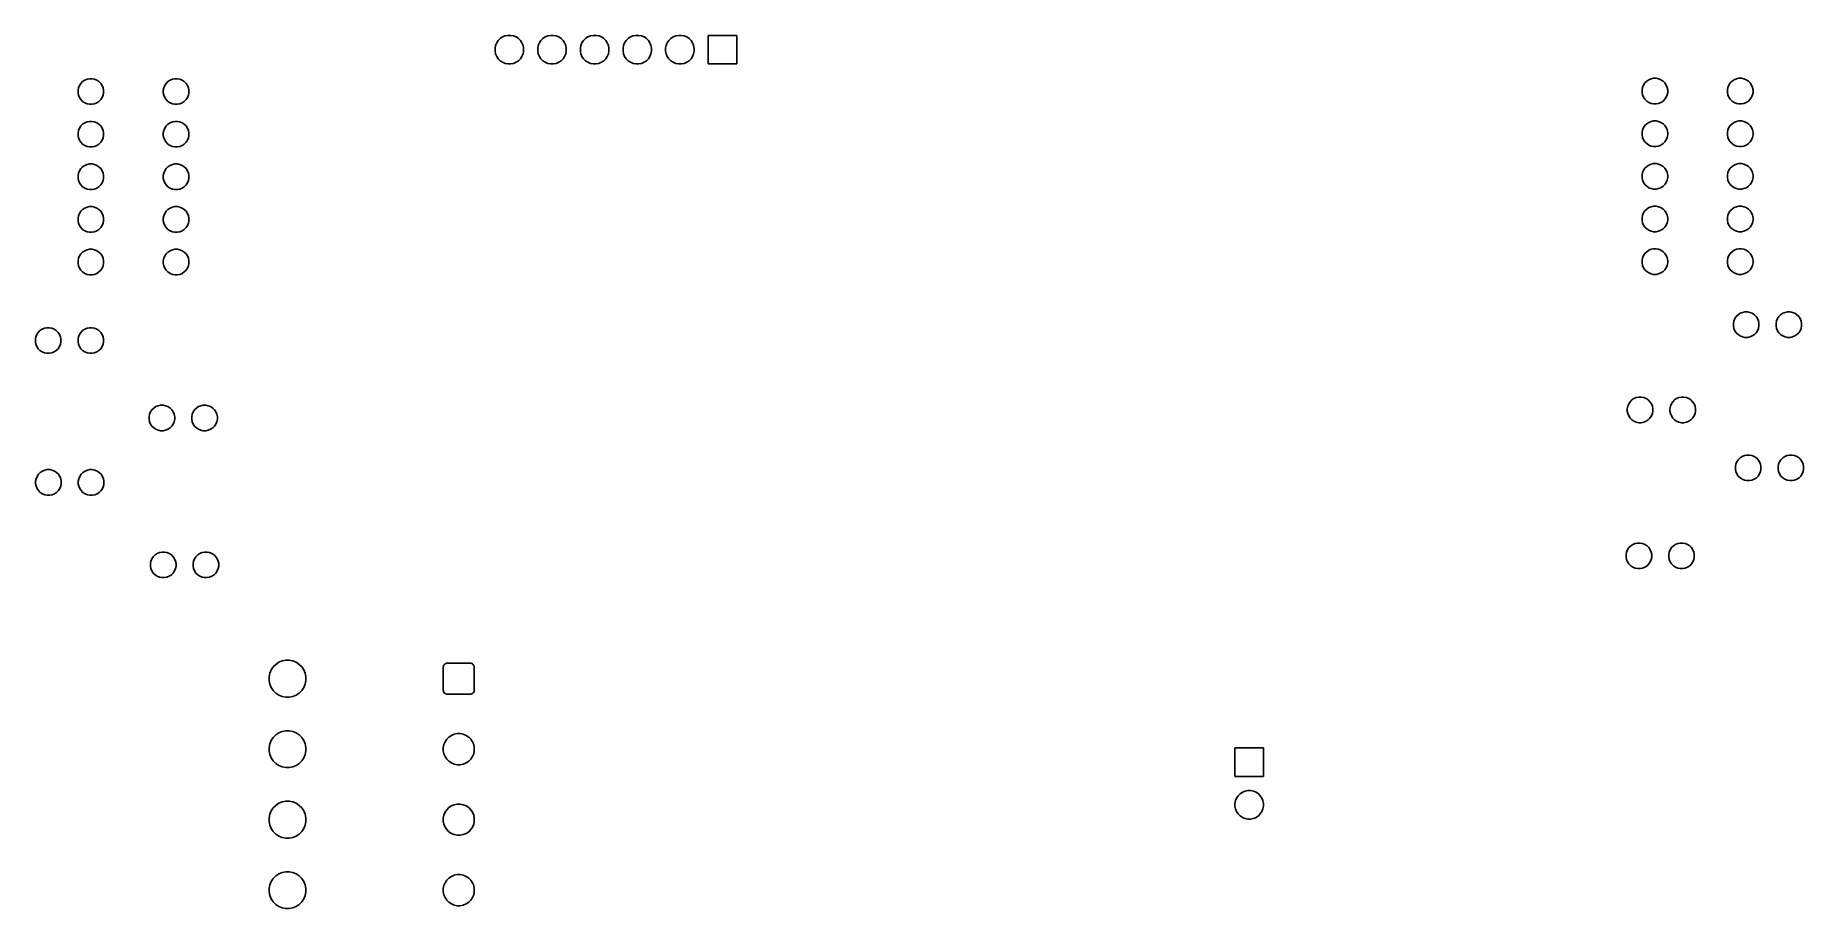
# Model space of a CAD drawing. Extents: x 106 to 211, y -144 to -92.
import ezdxf

# ---------------------------------------------------------------- set-up
doc = ezdxf.new("R2010")
doc.units = 0
doc.layers.add('BLACK', color=7, linetype='CONTINUOUS')

msp = doc.modelspace()

# ---------------------------------------------------------------- linework, layer by layer
at = {"layer": 'BLACK', "linetype": 'CONTINUOUS'}
for p, q in [((133.457, -91.6217), (133.612, -91.5577)), ((133.612, -91.5577), (133.776, -91.525)), ((133.776, -91.525), (133.944, -91.525)), ((133.944, -91.525), (134.108, -91.5577)), ((134.108, -91.5577), (134.263, -91.6217)), ((135.997, -91.6217), (136.152, -91.5577)), ((136.152, -91.5577), (136.316, -91.525)), ((136.316, -91.525), (136.484, -91.525)), ((136.484, -91.525), (136.648, -91.5577)), ((136.648, -91.5577), (136.803, -91.6217)), ((138.537, -91.6217), (138.692, -91.5577)), ((138.692, -91.5577), (138.856, -91.525)), ((138.856, -91.525), (139.024, -91.525)), ((139.024, -91.525), (139.188, -91.5577)), ((139.188, -91.5577), (139.343, -91.6217)), ((141.077, -91.6217), (141.232, -91.5577)), ((141.232, -91.5577), (141.396, -91.525)), ((141.396, -91.525), (141.564, -91.525)), ((141.564, -91.525), (141.728, -91.5577)), ((141.728, -91.5577), (141.883, -91.6217)), ((143.617, -91.6217), (143.772, -91.5577)), ((143.772, -91.5577), (143.936, -91.525)), ((143.936, -91.525), (144.104, -91.525)), ((144.104, -91.525), (144.268, -91.5577)), ((144.268, -91.5577), (144.423, -91.6217)), ((145.71, -93.225), (145.71, -91.525)), ((145.71, -91.525), (147.41, -91.525)), ((147.41, -91.525), (147.41, -93.225)), ((133.01, -92.2913), (133.043, -92.1271)), ((133.01, -92.4587), (133.01, -92.2913)), ((133.043, -92.6229), (133.01, -92.4587)), ((133.043, -92.1271), (133.107, -91.9724)), ((133.107, -92.7776), (133.043, -92.6229)), ((133.107, -91.9724), (133.2, -91.8332)), ((133.2, -91.8332), (133.318, -91.7148)), ((133.318, -91.7148), (133.457, -91.6217)), ((134.263, -91.6217), (134.402, -91.7148)), ((134.402, -91.7148), (134.52, -91.8332)), ((134.52, -91.8332), (134.613, -91.9724)), ((134.613, -91.9724), (134.677, -92.1271)), ((134.677, -92.6229), (134.613, -92.7776)), ((134.677, -92.1271), (134.71, -92.2913)), ((134.71, -92.4587), (134.677, -92.6229)), ((134.71, -92.2913), (134.71, -92.4587)), ((135.55, -92.2913), (135.583, -92.1271)), ((135.55, -92.4587), (135.55, -92.2913)), ((135.583, -92.6229), (135.55, -92.4587)), ((135.583, -92.1271), (135.647, -91.9724)), ((135.647, -92.7776), (135.583, -92.6229)), ((135.647, -91.9724), (135.74, -91.8332)), ((135.74, -91.8332), (135.858, -91.7148)), ((135.858, -91.7148), (135.997, -91.6217)), ((136.803, -91.6217), (136.942, -91.7148)), ((136.942, -91.7148), (137.06, -91.8332)), ((137.06, -91.8332), (137.153, -91.9724)), ((137.153, -91.9724), (137.217, -92.1271)), ((137.217, -92.6229), (137.153, -92.7776)), ((137.217, -92.1271), (137.25, -92.2913)), ((137.25, -92.4587), (137.217, -92.6229)), ((137.25, -92.2913), (137.25, -92.4587)), ((138.09, -92.2913), (138.123, -92.1271)), ((138.09, -92.4587), (138.09, -92.2913)), ((138.123, -92.6229), (138.09, -92.4587)), ((138.123, -92.1271), (138.187, -91.9724)), ((138.187, -92.7776), (138.123, -92.6229)), ((138.187, -91.9724), (138.28, -91.8332)), ((138.28, -91.8332), (138.398, -91.7148)), ((138.398, -91.7148), (138.537, -91.6217)), ((139.343, -91.6217), (139.482, -91.7148)), ((139.482, -91.7148), (139.6, -91.8332)), ((139.6, -91.8332), (139.693, -91.9724)), ((139.693, -91.9724), (139.757, -92.1271)), ((139.757, -92.6229), (139.693, -92.7776)), ((139.757, -92.1271), (139.79, -92.2913)), ((139.79, -92.4587), (139.757, -92.6229)), ((139.79, -92.2913), (139.79, -92.4587)), ((140.63, -92.2913), (140.663, -92.1271)), ((140.63, -92.4587), (140.63, -92.2913)), ((140.663, -92.6229), (140.63, -92.4587)), ((140.663, -92.1271), (140.727, -91.9724)), ((140.727, -92.7776), (140.663, -92.6229)), ((140.727, -91.9724), (140.82, -91.8332)), ((140.82, -91.8332), (140.938, -91.7148)), ((140.938, -91.7148), (141.077, -91.6217)), ((141.883, -91.6217), (142.022, -91.7148)), ((142.022, -91.7148), (142.14, -91.8332)), ((142.14, -91.8332), (142.233, -91.9724)), ((142.233, -91.9724), (142.297, -92.1271)), ((142.297, -92.6229), (142.233, -92.7776)), ((142.297, -92.1271), (142.33, -92.2913)), ((142.33, -92.4587), (142.297, -92.6229)), ((142.33, -92.2913), (142.33, -92.4587)), ((143.17, -92.2913), (143.203, -92.1271)), ((143.17, -92.4587), (143.17, -92.2913)), ((143.203, -92.6229), (143.17, -92.4587)), ((143.203, -92.1271), (143.267, -91.9724)), ((143.267, -92.7776), (143.203, -92.6229)), ((143.267, -91.9724), (143.36, -91.8332)), ((143.36, -91.8332), (143.478, -91.7148)), ((143.478, -91.7148), (143.617, -91.6217)), ((144.423, -91.6217), (144.562, -91.7148)), ((144.562, -91.7148), (144.68, -91.8332)), ((144.68, -91.8332), (144.773, -91.9724)), ((144.773, -91.9724), (144.837, -92.1271)), ((144.837, -92.6229), (144.773, -92.7776)), ((144.837, -92.1271), (144.87, -92.2913)), ((144.87, -92.4587), (144.837, -92.6229)), ((144.87, -92.2913), (144.87, -92.4587)), ((133.2, -92.9168), (133.107, -92.7776)), ((133.318, -93.0352), (133.2, -92.9168)), ((133.457, -93.1283), (133.318, -93.0352)), ((133.612, -93.1923), (133.457, -93.1283)), ((133.776, -93.225), (133.612, -93.1923)), ((133.944, -93.225), (133.776, -93.225)), ((134.108, -93.1923), (133.944, -93.225)), ((134.263, -93.1283), (134.108, -93.1923)), ((134.402, -93.0352), (134.263, -93.1283)), ((134.52, -92.9168), (134.402, -93.0352)), ((134.613, -92.7776), (134.52, -92.9168)), ((135.74, -92.9168), (135.647, -92.7776)), ((135.858, -93.0352), (135.74, -92.9168)), ((135.997, -93.1283), (135.858, -93.0352)), ((136.152, -93.1923), (135.997, -93.1283)), ((136.316, -93.225), (136.152, -93.1923)), ((136.484, -93.225), (136.316, -93.225)), ((136.648, -93.1923), (136.484, -93.225)), ((136.803, -93.1283), (136.648, -93.1923)), ((136.942, -93.0352), (136.803, -93.1283)), ((137.06, -92.9168), (136.942, -93.0352)), ((137.153, -92.7776), (137.06, -92.9168)), ((138.28, -92.9168), (138.187, -92.7776)), ((138.398, -93.0352), (138.28, -92.9168)), ((138.537, -93.1283), (138.398, -93.0352)), ((138.692, -93.1923), (138.537, -93.1283)), ((138.856, -93.225), (138.692, -93.1923)), ((139.024, -93.225), (138.856, -93.225)), ((139.188, -93.1923), (139.024, -93.225)), ((139.343, -93.1283), (139.188, -93.1923)), ((139.482, -93.0352), (139.343, -93.1283)), ((139.6, -92.9168), (139.482, -93.0352)), ((139.693, -92.7776), (139.6, -92.9168)), ((140.82, -92.9168), (140.727, -92.7776)), ((140.938, -93.0352), (140.82, -92.9168)), ((141.077, -93.1283), (140.938, -93.0352)), ((141.232, -93.1923), (141.077, -93.1283)), ((141.396, -93.225), (141.232, -93.1923)), ((141.564, -93.225), (141.396, -93.225)), ((141.728, -93.1923), (141.564, -93.225)), ((141.883, -93.1283), (141.728, -93.1923)), ((142.022, -93.0352), (141.883, -93.1283)), ((142.14, -92.9168), (142.022, -93.0352)), ((142.233, -92.7776), (142.14, -92.9168)), ((143.36, -92.9168), (143.267, -92.7776)), ((143.478, -93.0352), (143.36, -92.9168)), ((143.617, -93.1283), (143.478, -93.0352)), ((143.772, -93.1923), (143.617, -93.1283)), ((143.936, -93.225), (143.772, -93.1923)), ((144.104, -93.225), (143.936, -93.225)), ((144.268, -93.1923), (144.104, -93.225)), ((144.423, -93.1283), (144.268, -93.1923)), ((144.562, -93.0352), (144.423, -93.1283)), ((144.68, -92.9168), (144.562, -93.0352)), ((144.773, -92.7776), (144.68, -92.9168)), ((147.41, -93.225), (145.71, -93.225)), ((108.173, -94.795), (108.202, -94.6477)), ((108.202, -94.6477), (108.26, -94.5091)), ((108.26, -94.5091), (108.343, -94.3843)), ((108.343, -94.3843), (108.449, -94.2781)), ((108.449, -94.2781), (108.574, -94.1947)), ((108.574, -94.1947), (108.713, -94.1373)), ((108.713, -94.1373), (108.86, -94.108)), ((108.86, -94.108), (109.01, -94.108)), ((109.01, -94.108), (109.157, -94.1373)), ((109.157, -94.1373), (109.296, -94.1947)), ((109.296, -94.1947), (109.421, -94.2781)), ((109.421, -94.2781), (109.527, -94.3843)), ((109.527, -94.3843), (109.61, -94.5091)), ((109.61, -94.5091), (109.668, -94.6477)), ((109.668, -94.6477), (109.697, -94.795)), ((113.253, -94.795), (113.282, -94.6477)), ((113.282, -94.6477), (113.34, -94.5091)), ((113.34, -94.5091), (113.423, -94.3843)), ((113.423, -94.3843), (113.529, -94.2781)), ((113.529, -94.2781), (113.654, -94.1947)), ((113.654, -94.1947), (113.793, -94.1373)), ((113.793, -94.1373), (113.94, -94.108)), ((113.94, -94.108), (114.09, -94.108)), ((114.09, -94.108), (114.237, -94.1373)), ((114.237, -94.1373), (114.376, -94.1947)), ((114.376, -94.1947), (114.501, -94.2781)), ((114.501, -94.2781), (114.607, -94.3843)), ((114.607, -94.3843), (114.69, -94.5091)), ((114.69, -94.5091), (114.748, -94.6477)), ((114.748, -94.6477), (114.777, -94.795)), ((201.323, -94.7699), (201.352, -94.6227)), ((201.323, -94.92), (201.323, -94.7699)), ((201.352, -94.6227), (201.41, -94.4841)), ((201.41, -94.4841), (201.493, -94.3593)), ((201.493, -94.3593), (201.599, -94.2531)), ((201.599, -94.2531), (201.724, -94.1697)), ((201.724, -94.1697), (201.863, -94.1123)), ((201.863, -94.1123), (202.01, -94.083)), ((202.01, -94.083), (202.16, -94.083)), ((202.16, -94.083), (202.307, -94.1123)), ((202.307, -94.1123), (202.446, -94.1697)), ((202.446, -94.1697), (202.571, -94.2531)), ((202.571, -94.2531), (202.677, -94.3593)), ((202.677, -94.3593), (202.76, -94.4841)), ((202.76, -94.4841), (202.818, -94.6227)), ((202.818, -94.6227), (202.847, -94.7699)), ((202.847, -94.7699), (202.847, -94.92)), ((206.403, -94.7699), (206.432, -94.6227)), ((206.403, -94.92), (206.403, -94.7699)), ((206.432, -94.6227), (206.49, -94.4841)), ((206.49, -94.4841), (206.573, -94.3593)), ((206.573, -94.3593), (206.679, -94.2531)), ((206.679, -94.2531), (206.804, -94.1697)), ((206.804, -94.1697), (206.943, -94.1123)), ((206.943, -94.1123), (207.09, -94.083)), ((207.09, -94.083), (207.24, -94.083)), ((207.24, -94.083), (207.387, -94.1123)), ((207.387, -94.1123), (207.526, -94.1697)), ((207.526, -94.1697), (207.651, -94.2531)), ((207.651, -94.2531), (207.757, -94.3593)), ((207.757, -94.3593), (207.84, -94.4841)), ((207.84, -94.4841), (207.898, -94.6227)), ((207.898, -94.6227), (207.927, -94.7699)), ((207.927, -94.7699), (207.927, -94.92)), ((108.173, -94.945), (108.173, -94.795)), ((108.202, -95.0923), (108.173, -94.945)), ((108.26, -95.2309), (108.202, -95.0923)), ((108.343, -95.3557), (108.26, -95.2309)), ((108.449, -95.4619), (108.343, -95.3557)), ((108.574, -95.5453), (108.449, -95.4619)), ((108.713, -95.6027), (108.574, -95.5453)), ((108.86, -95.632), (108.713, -95.6027)), ((109.01, -95.632), (108.86, -95.632)), ((109.157, -95.6027), (109.01, -95.632)), ((109.296, -95.5453), (109.157, -95.6027)), ((109.421, -95.4619), (109.296, -95.5453)), ((109.527, -95.3557), (109.421, -95.4619)), ((109.61, -95.2309), (109.527, -95.3557)), ((109.668, -95.0923), (109.61, -95.2309)), ((109.697, -94.945), (109.668, -95.0923)), ((109.697, -94.795), (109.697, -94.945)), ((113.253, -94.945), (113.253, -94.795)), ((113.282, -95.0923), (113.253, -94.945)), ((113.34, -95.2309), (113.282, -95.0923)), ((113.423, -95.3557), (113.34, -95.2309)), ((113.529, -95.4619), (113.423, -95.3557)), ((113.654, -95.5453), (113.529, -95.4619)), ((113.793, -95.6027), (113.654, -95.5453)), ((113.94, -95.632), (113.793, -95.6027)), ((114.09, -95.632), (113.94, -95.632)), ((114.237, -95.6027), (114.09, -95.632)), ((114.376, -95.5453), (114.237, -95.6027)), ((114.501, -95.4619), (114.376, -95.5453)), ((114.607, -95.3557), (114.501, -95.4619)), ((114.69, -95.2309), (114.607, -95.3557)), ((114.748, -95.0923), (114.69, -95.2309)), ((114.777, -94.945), (114.748, -95.0923)), ((114.777, -94.795), (114.777, -94.945)), ((201.352, -95.0673), (201.323, -94.92)), ((201.41, -95.2059), (201.352, -95.0673)), ((201.493, -95.3307), (201.41, -95.2059)), ((201.599, -95.4369), (201.493, -95.3307)), ((201.724, -95.5203), (201.599, -95.4369)), ((201.863, -95.5777), (201.724, -95.5203)), ((202.01, -95.607), (201.863, -95.5777)), ((202.16, -95.607), (202.01, -95.607)), ((202.307, -95.5777), (202.16, -95.607)), ((202.446, -95.5203), (202.307, -95.5777)), ((202.571, -95.4369), (202.446, -95.5203)), ((202.677, -95.3307), (202.571, -95.4369)), ((202.76, -95.2059), (202.677, -95.3307)), ((202.818, -95.0673), (202.76, -95.2059)), ((202.847, -94.92), (202.818, -95.0673)), ((206.432, -95.0673), (206.403, -94.92)), ((206.49, -95.2059), (206.432, -95.0673)), ((206.573, -95.3307), (206.49, -95.2059)), ((206.679, -95.4369), (206.573, -95.3307)), ((206.804, -95.5203), (206.679, -95.4369)), ((206.943, -95.5777), (206.804, -95.5203)), ((207.09, -95.607), (206.943, -95.5777)), ((207.24, -95.607), (207.09, -95.607)), ((207.387, -95.5777), (207.24, -95.607)), ((207.526, -95.5203), (207.387, -95.5777)), ((207.651, -95.4369), (207.526, -95.5203)), ((207.757, -95.3307), (207.651, -95.4369)), ((207.84, -95.2059), (207.757, -95.3307)), ((207.898, -95.0673), (207.84, -95.2059)), ((207.927, -94.92), (207.898, -95.0673)), ((108.343, -96.9243), (108.449, -96.8181)), ((108.449, -96.8181), (108.574, -96.7347)), ((108.574, -96.7347), (108.713, -96.6773)), ((108.713, -96.6773), (108.86, -96.648)), ((108.86, -96.648), (109.01, -96.648)), ((109.01, -96.648), (109.157, -96.6773)), ((109.157, -96.6773), (109.296, -96.7347)), ((109.296, -96.7347), (109.421, -96.8181)), ((109.421, -96.8181), (109.527, -96.9243)), ((113.423, -96.9243), (113.529, -96.8181)), ((113.529, -96.8181), (113.654, -96.7347)), ((113.654, -96.7347), (113.793, -96.6773)), ((113.793, -96.6773), (113.94, -96.648)), ((113.94, -96.648), (114.09, -96.648)), ((114.09, -96.648), (114.237, -96.6773)), ((114.237, -96.6773), (114.376, -96.7347)), ((114.376, -96.7347), (114.501, -96.8181)), ((114.501, -96.8181), (114.607, -96.9243)), ((201.493, -96.8993), (201.599, -96.7931)), ((201.599, -96.7931), (201.724, -96.7097)), ((201.724, -96.7097), (201.863, -96.6523)), ((201.863, -96.6523), (202.01, -96.623)), ((202.01, -96.623), (202.16, -96.623)), ((202.16, -96.623), (202.307, -96.6523)), ((202.307, -96.6523), (202.446, -96.7097)), ((202.446, -96.7097), (202.571, -96.7931)), ((202.571, -96.7931), (202.677, -96.8993)), ((206.573, -96.8993), (206.679, -96.7931)), ((206.679, -96.7931), (206.804, -96.7097)), ((206.804, -96.7097), (206.943, -96.6523)), ((206.943, -96.6523), (207.09, -96.623)), ((207.09, -96.623), (207.24, -96.623)), ((207.24, -96.623), (207.387, -96.6523)), ((207.387, -96.6523), (207.526, -96.7097)), ((207.526, -96.7097), (207.651, -96.7931)), ((207.651, -96.7931), (207.757, -96.8993)), ((108.173, -97.3349), (108.202, -97.1877)), ((108.173, -97.4851), (108.173, -97.3349)), ((108.202, -97.6323), (108.173, -97.4851)), ((108.202, -97.1877), (108.26, -97.0491)), ((108.26, -97.7709), (108.202, -97.6323)), ((108.26, -97.0491), (108.343, -96.9243)), ((108.343, -97.8957), (108.26, -97.7709)), ((108.449, -98.0019), (108.343, -97.8957)), ((109.527, -97.8957), (109.421, -98.0019)), ((109.527, -96.9243), (109.61, -97.0491)), ((109.61, -97.7709), (109.527, -97.8957)), ((109.61, -97.0491), (109.668, -97.1877)), ((109.668, -97.6323), (109.61, -97.7709)), ((109.668, -97.1877), (109.697, -97.3349)), ((109.697, -97.4851), (109.668, -97.6323)), ((109.697, -97.3349), (109.697, -97.4851)), ((113.253, -97.3349), (113.282, -97.1877)), ((113.253, -97.4851), (113.253, -97.3349)), ((113.282, -97.6323), (113.253, -97.4851)), ((113.282, -97.1877), (113.34, -97.0491)), ((113.34, -97.7709), (113.282, -97.6323)), ((113.34, -97.0491), (113.423, -96.9243)), ((113.423, -97.8957), (113.34, -97.7709)), ((113.529, -98.0019), (113.423, -97.8957)), ((114.607, -97.8957), (114.501, -98.0019)), ((114.607, -96.9243), (114.69, -97.0491)), ((114.69, -97.7709), (114.607, -97.8957)), ((114.69, -97.0491), (114.748, -97.1877)), ((114.748, -97.6323), (114.69, -97.7709)), ((114.748, -97.1877), (114.777, -97.3349)), ((114.777, -97.4851), (114.748, -97.6323)), ((114.777, -97.3349), (114.777, -97.4851)), ((201.323, -97.31), (201.352, -97.1627)), ((201.323, -97.46), (201.323, -97.31)), ((201.352, -97.6073), (201.323, -97.46)), ((201.352, -97.1627), (201.41, -97.0241)), ((201.41, -97.7459), (201.352, -97.6073)), ((201.41, -97.0241), (201.493, -96.8993)), ((201.493, -97.8707), (201.41, -97.7459)), ((201.599, -97.9769), (201.493, -97.8707)), ((202.677, -97.8707), (202.571, -97.9769)), ((202.677, -96.8993), (202.76, -97.0241)), ((202.76, -97.7459), (202.677, -97.8707)), ((202.76, -97.0241), (202.818, -97.1627)), ((202.818, -97.6073), (202.76, -97.7459)), ((202.818, -97.1627), (202.847, -97.31)), ((202.847, -97.46), (202.818, -97.6073)), ((202.847, -97.31), (202.847, -97.46)), ((206.403, -97.31), (206.432, -97.1627)), ((206.403, -97.46), (206.403, -97.31)), ((206.432, -97.6073), (206.403, -97.46)), ((206.432, -97.1627), (206.49, -97.0241)), ((206.49, -97.7459), (206.432, -97.6073)), ((206.49, -97.0241), (206.573, -96.8993)), ((206.573, -97.8707), (206.49, -97.7459)), ((206.679, -97.9769), (206.573, -97.8707)), ((207.757, -97.8707), (207.651, -97.9769)), ((207.757, -96.8993), (207.84, -97.0241)), ((207.84, -97.7459), (207.757, -97.8707)), ((207.84, -97.0241), (207.898, -97.1627)), ((207.898, -97.6073), (207.84, -97.7459)), ((207.898, -97.1627), (207.927, -97.31)), ((207.927, -97.46), (207.898, -97.6073)), ((207.927, -97.31), (207.927, -97.46)), ((108.574, -98.0853), (108.449, -98.0019)), ((108.713, -98.1427), (108.574, -98.0853)), ((108.86, -98.172), (108.713, -98.1427)), ((109.01, -98.172), (108.86, -98.172)), ((109.157, -98.1427), (109.01, -98.172)), ((109.296, -98.0853), (109.157, -98.1427)), ((109.421, -98.0019), (109.296, -98.0853)), ((113.654, -98.0853), (113.529, -98.0019)), ((113.793, -98.1427), (113.654, -98.0853)), ((113.94, -98.172), (113.793, -98.1427)), ((114.09, -98.172), (113.94, -98.172)), ((114.237, -98.1427), (114.09, -98.172)), ((114.376, -98.0853), (114.237, -98.1427)), ((114.501, -98.0019), (114.376, -98.0853)), ((201.724, -98.0603), (201.599, -97.9769)), ((201.863, -98.1177), (201.724, -98.0603)), ((202.01, -98.147), (201.863, -98.1177)), ((202.16, -98.147), (202.01, -98.147)), ((202.307, -98.1177), (202.16, -98.147)), ((202.446, -98.0603), (202.307, -98.1177)), ((202.571, -97.9769), (202.446, -98.0603)), ((206.804, -98.0603), (206.679, -97.9769)), ((206.943, -98.1177), (206.804, -98.0603)), ((207.09, -98.147), (206.943, -98.1177)), ((207.24, -98.147), (207.09, -98.147)), ((207.387, -98.1177), (207.24, -98.147)), ((207.526, -98.0603), (207.387, -98.1177)), ((207.651, -97.9769), (207.526, -98.0603)), ((108.173, -99.8749), (108.202, -99.7277)), ((108.173, -100.025), (108.173, -99.8749)), ((108.202, -100.172), (108.173, -100.025)), ((108.202, -99.7277), (108.26, -99.5891)), ((108.26, -99.5891), (108.343, -99.4643)), ((108.343, -99.4643), (108.449, -99.3581)), ((108.449, -99.3581), (108.574, -99.2747)), ((108.574, -99.2747), (108.713, -99.2173)), ((108.713, -99.2173), (108.86, -99.188)), ((108.86, -99.188), (109.01, -99.188)), ((109.01, -99.188), (109.157, -99.2173)), ((109.157, -99.2173), (109.296, -99.2747)), ((109.296, -99.2747), (109.421, -99.3581)), ((109.421, -99.3581), (109.527, -99.4643)), ((109.527, -99.4643), (109.61, -99.5891)), ((109.61, -99.5891), (109.668, -99.7277)), ((109.668, -99.7277), (109.697, -99.8749)), ((109.697, -100.025), (109.668, -100.172)), ((109.697, -99.8749), (109.697, -100.025)), ((113.253, -99.8749), (113.282, -99.7277)), ((113.253, -100.025), (113.253, -99.8749)), ((113.282, -100.172), (113.253, -100.025)), ((113.282, -99.7277), (113.34, -99.5891)), ((113.34, -99.5891), (113.423, -99.4643)), ((113.423, -99.4643), (113.529, -99.3581)), ((113.529, -99.3581), (113.654, -99.2747)), ((113.654, -99.2747), (113.793, -99.2173)), ((113.793, -99.2173), (113.94, -99.188)), ((113.94, -99.188), (114.09, -99.188)), ((114.09, -99.188), (114.237, -99.2173)), ((114.237, -99.2173), (114.376, -99.2747)), ((114.376, -99.2747), (114.501, -99.3581)), ((114.501, -99.3581), (114.607, -99.4643)), ((114.607, -99.4643), (114.69, -99.5891)), ((114.69, -99.5891), (114.748, -99.7277)), ((114.748, -99.7277), (114.777, -99.8749)), ((114.777, -100.025), (114.748, -100.172)), ((114.777, -99.8749), (114.777, -100.025)), ((201.323, -99.8499), (201.352, -99.7027)), ((201.323, -100), (201.323, -99.8499)), ((201.352, -100.147), (201.323, -100)), ((201.352, -99.7027), (201.41, -99.5641)), ((201.41, -99.5641), (201.493, -99.4393)), ((201.493, -99.4393), (201.599, -99.3331)), ((201.599, -99.3331), (201.724, -99.2497)), ((201.724, -99.2497), (201.863, -99.1923)), ((201.863, -99.1923), (202.01, -99.163)), ((202.01, -99.163), (202.16, -99.163)), ((202.16, -99.163), (202.307, -99.1923)), ((202.307, -99.1923), (202.446, -99.2497)), ((202.446, -99.2497), (202.571, -99.3331)), ((202.571, -99.3331), (202.677, -99.4393)), ((202.677, -99.4393), (202.76, -99.5641)), ((202.76, -99.5641), (202.818, -99.7027)), ((202.818, -99.7027), (202.847, -99.8499)), ((202.847, -100), (202.818, -100.147)), ((202.847, -99.8499), (202.847, -100)), ((206.403, -99.8499), (206.432, -99.7027)), ((206.403, -100), (206.403, -99.8499)), ((206.432, -100.147), (206.403, -100)), ((206.432, -99.7027), (206.49, -99.5641)), ((206.49, -99.5641), (206.573, -99.4393)), ((206.573, -99.4393), (206.679, -99.3331)), ((206.679, -99.3331), (206.804, -99.2497)), ((206.804, -99.2497), (206.943, -99.1923)), ((206.943, -99.1923), (207.09, -99.163)), ((207.09, -99.163), (207.24, -99.163)), ((207.24, -99.163), (207.387, -99.1923)), ((207.387, -99.1923), (207.526, -99.2497)), ((207.526, -99.2497), (207.651, -99.3331)), ((207.651, -99.3331), (207.757, -99.4393)), ((207.757, -99.4393), (207.84, -99.5641)), ((207.84, -99.5641), (207.898, -99.7027)), ((207.898, -99.7027), (207.927, -99.8499)), ((207.927, -100), (207.898, -100.147)), ((207.927, -99.8499), (207.927, -100)), ((108.26, -100.311), (108.202, -100.172)), ((108.343, -100.436), (108.26, -100.311)), ((108.449, -100.542), (108.343, -100.436)), ((108.574, -100.625), (108.449, -100.542)), ((108.713, -100.683), (108.574, -100.625)), ((108.86, -100.712), (108.713, -100.683)), ((109.01, -100.712), (108.86, -100.712)), ((109.157, -100.683), (109.01, -100.712)), ((109.296, -100.625), (109.157, -100.683)), ((109.421, -100.542), (109.296, -100.625)), ((109.527, -100.436), (109.421, -100.542)), ((109.61, -100.311), (109.527, -100.436)), ((109.668, -100.172), (109.61, -100.311)), ((113.34, -100.311), (113.282, -100.172)), ((113.423, -100.436), (113.34, -100.311)), ((113.529, -100.542), (113.423, -100.436)), ((113.654, -100.625), (113.529, -100.542)), ((113.793, -100.683), (113.654, -100.625)), ((113.94, -100.712), (113.793, -100.683)), ((114.09, -100.712), (113.94, -100.712)), ((114.237, -100.683), (114.09, -100.712)), ((114.376, -100.625), (114.237, -100.683)), ((114.501, -100.542), (114.376, -100.625)), ((114.607, -100.436), (114.501, -100.542)), ((114.69, -100.311), (114.607, -100.436)), ((114.748, -100.172), (114.69, -100.311)), ((201.41, -100.286), (201.352, -100.147)), ((201.493, -100.411), (201.41, -100.286)), ((201.599, -100.517), (201.493, -100.411)), ((201.724, -100.6), (201.599, -100.517)), ((201.863, -100.658), (201.724, -100.6)), ((202.01, -100.687), (201.863, -100.658)), ((202.16, -100.687), (202.01, -100.687)), ((202.307, -100.658), (202.16, -100.687)), ((202.446, -100.6), (202.307, -100.658)), ((202.571, -100.517), (202.446, -100.6)), ((202.677, -100.411), (202.571, -100.517)), ((202.76, -100.286), (202.677, -100.411)), ((202.818, -100.147), (202.76, -100.286)), ((206.49, -100.286), (206.432, -100.147)), ((206.573, -100.411), (206.49, -100.286)), ((206.679, -100.517), (206.573, -100.411)), ((206.804, -100.6), (206.679, -100.517)), ((206.943, -100.658), (206.804, -100.6)), ((207.09, -100.687), (206.943, -100.658)), ((207.24, -100.687), (207.09, -100.687)), ((207.387, -100.658), (207.24, -100.687)), ((207.526, -100.6), (207.387, -100.658)), ((207.651, -100.517), (207.526, -100.6)), ((207.757, -100.411), (207.651, -100.517)), ((207.84, -100.286), (207.757, -100.411)), ((207.898, -100.147), (207.84, -100.286)), ((108.202, -102.268), (108.26, -102.129)), ((108.26, -102.129), (108.343, -102.004)), ((108.343, -102.004), (108.449, -101.898)), ((108.449, -101.898), (108.574, -101.815)), ((108.574, -101.815), (108.713, -101.757)), ((108.713, -101.757), (108.86, -101.728)), ((108.86, -101.728), (109.01, -101.728)), ((109.01, -101.728), (109.157, -101.757)), ((109.157, -101.757), (109.296, -101.815)), ((109.296, -101.815), (109.421, -101.898)), ((109.421, -101.898), (109.527, -102.004)), ((109.527, -102.004), (109.61, -102.129)), ((109.61, -102.129), (109.668, -102.268)), ((113.282, -102.268), (113.34, -102.129)), ((113.34, -102.129), (113.423, -102.004)), ((113.423, -102.004), (113.529, -101.898)), ((113.529, -101.898), (113.654, -101.815)), ((113.654, -101.815), (113.793, -101.757)), ((113.793, -101.757), (113.94, -101.728)), ((113.94, -101.728), (114.09, -101.728)), ((114.09, -101.728), (114.237, -101.757)), ((114.237, -101.757), (114.376, -101.815)), ((114.376, -101.815), (114.501, -101.898)), ((114.501, -101.898), (114.607, -102.004)), ((114.607, -102.004), (114.69, -102.129)), ((114.69, -102.129), (114.748, -102.268)), ((201.352, -102.243), (201.41, -102.104)), ((201.41, -102.104), (201.493, -101.979)), ((201.493, -101.979), (201.599, -101.873)), ((201.599, -101.873), (201.724, -101.79)), ((201.724, -101.79), (201.863, -101.732)), ((201.863, -101.732), (202.01, -101.703)), ((202.01, -101.703), (202.16, -101.703)), ((202.16, -101.703), (202.307, -101.732)), ((202.307, -101.732), (202.446, -101.79)), ((202.446, -101.79), (202.571, -101.873)), ((202.571, -101.873), (202.677, -101.979)), ((202.677, -101.979), (202.76, -102.104)), ((202.76, -102.104), (202.818, -102.243)), ((206.432, -102.243), (206.49, -102.104)), ((206.49, -102.104), (206.573, -101.979)), ((206.573, -101.979), (206.679, -101.873)), ((206.679, -101.873), (206.804, -101.79)), ((206.804, -101.79), (206.943, -101.732)), ((206.943, -101.732), (207.09, -101.703)), ((207.09, -101.703), (207.24, -101.703)), ((207.24, -101.703), (207.387, -101.732)), ((207.387, -101.732), (207.526, -101.79)), ((207.526, -101.79), (207.651, -101.873)), ((207.651, -101.873), (207.757, -101.979)), ((207.757, -101.979), (207.84, -102.104)), ((207.84, -102.104), (207.898, -102.243)), ((108.173, -102.415), (108.202, -102.268)), ((108.173, -102.565), (108.173, -102.415)), ((108.202, -102.712), (108.173, -102.565)), ((108.26, -102.851), (108.202, -102.712)), ((108.343, -102.976), (108.26, -102.851)), ((108.449, -103.082), (108.343, -102.976)), ((108.574, -103.165), (108.449, -103.082)), ((108.713, -103.223), (108.574, -103.165)), ((109.296, -103.165), (109.157, -103.223)), ((109.421, -103.082), (109.296, -103.165)), ((109.527, -102.976), (109.421, -103.082)), ((109.61, -102.851), (109.527, -102.976)), ((109.668, -102.712), (109.61, -102.851)), ((109.668, -102.268), (109.697, -102.415)), ((109.697, -102.565), (109.668, -102.712)), ((109.697, -102.415), (109.697, -102.565)), ((113.253, -102.415), (113.282, -102.268)), ((113.253, -102.565), (113.253, -102.415)), ((113.282, -102.712), (113.253, -102.565)), ((113.34, -102.851), (113.282, -102.712)), ((113.423, -102.976), (113.34, -102.851)), ((113.529, -103.082), (113.423, -102.976)), ((113.654, -103.165), (113.529, -103.082)), ((113.793, -103.223), (113.654, -103.165)), ((114.376, -103.165), (114.237, -103.223)), ((114.501, -103.082), (114.376, -103.165)), ((114.607, -102.976), (114.501, -103.082)), ((114.69, -102.851), (114.607, -102.976)), ((114.748, -102.712), (114.69, -102.851)), ((114.748, -102.268), (114.777, -102.415)), ((114.777, -102.565), (114.748, -102.712)), ((114.777, -102.415), (114.777, -102.565)), ((201.323, -102.39), (201.352, -102.243)), ((201.323, -102.54), (201.323, -102.39)), ((201.352, -102.687), (201.323, -102.54)), ((201.41, -102.826), (201.352, -102.687)), ((201.493, -102.951), (201.41, -102.826)), ((201.599, -103.057), (201.493, -102.951)), ((201.724, -103.14), (201.599, -103.057)), ((201.863, -103.198), (201.724, -103.14)), ((202.01, -103.227), (201.863, -103.198)), ((202.307, -103.198), (202.16, -103.227)), ((202.446, -103.14), (202.307, -103.198)), ((202.571, -103.057), (202.446, -103.14)), ((202.677, -102.951), (202.571, -103.057)), ((202.76, -102.826), (202.677, -102.951)), ((202.818, -102.687), (202.76, -102.826)), ((202.818, -102.243), (202.847, -102.39)), ((202.847, -102.54), (202.818, -102.687)), ((202.847, -102.39), (202.847, -102.54)), ((206.403, -102.39), (206.432, -102.243)), ((206.403, -102.54), (206.403, -102.39)), ((206.432, -102.687), (206.403, -102.54)), ((206.49, -102.826), (206.432, -102.687)), ((206.573, -102.951), (206.49, -102.826)), ((206.679, -103.057), (206.573, -102.951)), ((206.804, -103.14), (206.679, -103.057)), ((206.943, -103.198), (206.804, -103.14)), ((207.09, -103.227), (206.943, -103.198)), ((207.387, -103.198), (207.24, -103.227)), ((207.526, -103.14), (207.387, -103.198)), ((207.651, -103.057), (207.526, -103.14)), ((207.757, -102.951), (207.651, -103.057)), ((207.84, -102.826), (207.757, -102.951)), ((207.898, -102.687), (207.84, -102.826)), ((207.898, -102.243), (207.927, -102.39)), ((207.927, -102.54), (207.898, -102.687)), ((207.927, -102.39), (207.927, -102.54)), ((108.86, -103.252), (108.713, -103.223)), ((109.01, -103.252), (108.86, -103.252)), ((109.157, -103.223), (109.01, -103.252)), ((113.94, -103.252), (113.793, -103.223)), ((114.09, -103.252), (113.94, -103.252)), ((114.237, -103.223), (114.09, -103.252)), ((201.863, -104.272), (202.01, -104.243)), ((202.16, -103.227), (202.01, -103.227)), ((202.01, -104.243), (202.16, -104.243)), ((202.16, -104.243), (202.307, -104.272)), ((206.943, -104.272), (207.09, -104.243)), ((207.24, -103.227), (207.09, -103.227)), ((207.09, -104.243), (207.24, -104.243)), ((207.24, -104.243), (207.387, -104.272)), ((108.173, -104.955), (108.202, -104.808)), ((108.173, -105.105), (108.173, -104.955)), ((108.202, -105.252), (108.173, -105.105)), ((108.202, -104.808), (108.26, -104.669)), ((108.26, -105.391), (108.202, -105.252)), ((108.26, -104.669), (108.343, -104.544)), ((108.343, -104.544), (108.449, -104.438)), ((108.449, -104.438), (108.574, -104.355)), ((108.574, -104.355), (108.713, -104.297)), ((108.713, -104.297), (108.86, -104.268)), ((108.86, -104.268), (109.01, -104.268)), ((109.01, -104.268), (109.157, -104.297)), ((109.157, -104.297), (109.296, -104.355)), ((109.296, -104.355), (109.421, -104.438)), ((109.421, -104.438), (109.527, -104.544)), ((109.527, -104.544), (109.61, -104.669)), ((109.61, -104.669), (109.668, -104.808)), ((109.668, -105.252), (109.61, -105.391)), ((109.668, -104.808), (109.697, -104.955)), ((109.697, -105.105), (109.668, -105.252)), ((109.697, -104.955), (109.697, -105.105)), ((113.253, -104.955), (113.282, -104.808)), ((113.253, -105.105), (113.253, -104.955)), ((113.282, -105.252), (113.253, -105.105)), ((113.282, -104.808), (113.34, -104.669)), ((113.34, -105.391), (113.282, -105.252)), ((113.34, -104.669), (113.423, -104.544)), ((113.423, -104.544), (113.529, -104.438)), ((113.529, -104.438), (113.654, -104.355)), ((113.654, -104.355), (113.793, -104.297)), ((113.793, -104.297), (113.94, -104.268)), ((113.94, -104.268), (114.09, -104.268)), ((114.09, -104.268), (114.237, -104.297)), ((114.237, -104.297), (114.376, -104.355)), ((114.376, -104.355), (114.501, -104.438)), ((114.501, -104.438), (114.607, -104.544)), ((114.607, -104.544), (114.69, -104.669)), ((114.69, -104.669), (114.748, -104.808)), ((114.748, -105.252), (114.69, -105.391)), ((114.748, -104.808), (114.777, -104.955)), ((114.777, -105.105), (114.748, -105.252)), ((114.777, -104.955), (114.777, -105.105)), ((201.323, -104.93), (201.352, -104.783)), ((201.323, -105.08), (201.323, -104.93)), ((201.352, -105.227), (201.323, -105.08)), ((201.352, -104.783), (201.41, -104.644)), ((201.41, -105.366), (201.352, -105.227)), ((201.41, -104.644), (201.493, -104.519)), ((201.493, -104.519), (201.599, -104.413)), ((201.599, -104.413), (201.724, -104.33)), ((201.724, -104.33), (201.863, -104.272)), ((202.307, -104.272), (202.446, -104.33)), ((202.446, -104.33), (202.571, -104.413)), ((202.571, -104.413), (202.677, -104.519)), ((202.677, -104.519), (202.76, -104.644)), ((202.76, -104.644), (202.818, -104.783)), ((202.818, -105.227), (202.76, -105.366)), ((202.818, -104.783), (202.847, -104.93)), ((202.847, -105.08), (202.818, -105.227)), ((202.847, -104.93), (202.847, -105.08)), ((206.403, -104.93), (206.432, -104.783)), ((206.403, -105.08), (206.403, -104.93)), ((206.432, -105.227), (206.403, -105.08)), ((206.432, -104.783), (206.49, -104.644)), ((206.49, -105.366), (206.432, -105.227)), ((206.49, -104.644), (206.573, -104.519)), ((206.573, -104.519), (206.679, -104.413)), ((206.679, -104.413), (206.804, -104.33)), ((206.804, -104.33), (206.943, -104.272)), ((207.387, -104.272), (207.526, -104.33)), ((207.526, -104.33), (207.651, -104.413)), ((207.651, -104.413), (207.757, -104.519)), ((207.757, -104.519), (207.84, -104.644)), ((207.84, -104.644), (207.898, -104.783)), ((207.898, -105.227), (207.84, -105.366)), ((207.898, -104.783), (207.927, -104.93)), ((207.927, -105.08), (207.898, -105.227)), ((207.927, -104.93), (207.927, -105.08)), ((108.343, -105.516), (108.26, -105.391)), ((108.449, -105.622), (108.343, -105.516)), ((108.574, -105.705), (108.449, -105.622)), ((108.713, -105.763), (108.574, -105.705)), ((108.86, -105.792), (108.713, -105.763)), ((109.01, -105.792), (108.86, -105.792)), ((109.157, -105.763), (109.01, -105.792)), ((109.296, -105.705), (109.157, -105.763)), ((109.421, -105.622), (109.296, -105.705)), ((109.527, -105.516), (109.421, -105.622)), ((109.61, -105.391), (109.527, -105.516)), ((113.423, -105.516), (113.34, -105.391)), ((113.529, -105.622), (113.423, -105.516)), ((113.654, -105.705), (113.529, -105.622)), ((113.793, -105.763), (113.654, -105.705)), ((113.94, -105.792), (113.793, -105.763)), ((114.09, -105.792), (113.94, -105.792)), ((114.237, -105.763), (114.09, -105.792)), ((114.376, -105.705), (114.237, -105.763)), ((114.501, -105.622), (114.376, -105.705)), ((114.607, -105.516), (114.501, -105.622)), ((114.69, -105.391), (114.607, -105.516)), ((201.493, -105.491), (201.41, -105.366)), ((201.599, -105.597), (201.493, -105.491)), ((201.724, -105.68), (201.599, -105.597)), ((201.863, -105.738), (201.724, -105.68)), ((202.01, -105.767), (201.863, -105.738)), ((202.16, -105.767), (202.01, -105.767)), ((202.307, -105.738), (202.16, -105.767)), ((202.446, -105.68), (202.307, -105.738)), ((202.571, -105.597), (202.446, -105.68)), ((202.677, -105.491), (202.571, -105.597)), ((202.76, -105.366), (202.677, -105.491)), ((206.573, -105.491), (206.49, -105.366)), ((206.679, -105.597), (206.573, -105.491)), ((206.804, -105.68), (206.679, -105.597)), ((206.943, -105.738), (206.804, -105.68)), ((207.09, -105.767), (206.943, -105.738)), ((207.24, -105.767), (207.09, -105.767)), ((207.387, -105.738), (207.24, -105.767)), ((207.526, -105.68), (207.387, -105.738)), ((207.651, -105.597), (207.526, -105.68)), ((207.757, -105.491), (207.651, -105.597)), ((207.84, -105.366), (207.757, -105.491)), ((206.787, -108.538), (206.845, -108.399)), ((206.845, -108.399), (206.928, -108.274)), ((206.928, -108.274), (207.034, -108.168)), ((207.034, -108.168), (207.159, -108.085)), ((207.159, -108.085), (207.298, -108.027)), ((207.298, -108.027), (207.445, -107.998)), ((207.445, -107.998), (207.595, -107.998)), ((207.595, -107.998), (207.742, -108.027)), ((207.742, -108.027), (207.881, -108.085)), ((207.881, -108.085), (208.006, -108.168)), ((208.006, -108.168), (208.112, -108.274)), ((208.112, -108.274), (208.195, -108.399)), ((208.195, -108.399), (208.253, -108.538)), ((209.327, -108.538), (209.385, -108.399)), ((209.385, -108.399), (209.468, -108.274)), ((209.468, -108.274), (209.574, -108.168)), ((209.574, -108.168), (209.699, -108.085)), ((209.699, -108.085), (209.838, -108.027)), ((209.838, -108.027), (209.985, -107.998)), ((209.985, -107.998), (210.135, -107.998)), ((210.135, -107.998), (210.282, -108.027)), ((210.282, -108.027), (210.421, -108.085)), ((210.421, -108.085), (210.546, -108.168)), ((210.546, -108.168), (210.652, -108.274)), ((210.652, -108.274), (210.735, -108.399)), ((210.735, -108.399), (210.793, -108.538)), ((105.633, -109.63), (105.662, -109.483)), ((105.662, -109.483), (105.72, -109.344)), ((105.72, -109.344), (105.803, -109.219)), ((105.803, -109.219), (105.909, -109.113)), ((105.909, -109.113), (106.034, -109.03)), ((106.034, -109.03), (106.173, -108.972)), ((106.173, -108.972), (106.32, -108.943)), ((106.32, -108.943), (106.47, -108.943)), ((106.47, -108.943), (106.617, -108.972)), ((106.617, -108.972), (106.756, -109.03)), ((106.756, -109.03), (106.881, -109.113)), ((106.881, -109.113), (106.987, -109.219)), ((106.987, -109.219), (107.07, -109.344)), ((107.07, -109.344), (107.128, -109.483)), ((107.128, -109.483), (107.157, -109.63)), ((108.173, -109.63), (108.202, -109.483)), ((108.202, -109.483), (108.26, -109.344)), ((108.26, -109.344), (108.343, -109.219)), ((108.343, -109.219), (108.449, -109.113)), ((108.449, -109.113), (108.574, -109.03)), ((108.574, -109.03), (108.713, -108.972)), ((108.713, -108.972), (108.86, -108.943)), ((108.86, -108.943), (109.01, -108.943)), ((109.01, -108.943), (109.157, -108.972)), ((109.157, -108.972), (109.296, -109.03)), ((109.296, -109.03), (109.421, -109.113)), ((109.421, -109.113), (109.527, -109.219)), ((109.527, -109.219), (109.61, -109.344)), ((109.61, -109.344), (109.668, -109.483)), ((109.668, -109.483), (109.697, -109.63)), ((206.758, -108.685), (206.787, -108.538)), ((206.758, -108.835), (206.758, -108.685)), ((206.787, -108.982), (206.758, -108.835)), ((206.845, -109.121), (206.787, -108.982)), ((206.928, -109.246), (206.845, -109.121)), ((207.034, -109.352), (206.928, -109.246)), ((207.159, -109.435), (207.034, -109.352)), ((207.298, -109.493), (207.159, -109.435)), ((207.445, -109.522), (207.298, -109.493)), ((207.742, -109.493), (207.595, -109.522)), ((207.881, -109.435), (207.742, -109.493)), ((208.006, -109.352), (207.881, -109.435)), ((208.112, -109.246), (208.006, -109.352)), ((208.195, -109.121), (208.112, -109.246)), ((208.253, -108.982), (208.195, -109.121)), ((208.253, -108.538), (208.282, -108.685)), ((208.282, -108.835), (208.253, -108.982)), ((208.282, -108.685), (208.282, -108.835)), ((209.298, -108.685), (209.327, -108.538)), ((209.298, -108.835), (209.298, -108.685)), ((209.327, -108.982), (209.298, -108.835)), ((209.385, -109.121), (209.327, -108.982)), ((209.468, -109.246), (209.385, -109.121)), ((209.574, -109.352), (209.468, -109.246)), ((209.699, -109.435), (209.574, -109.352)), ((209.838, -109.493), (209.699, -109.435)), ((209.985, -109.522), (209.838, -109.493)), ((210.282, -109.493), (210.135, -109.522)), ((210.421, -109.435), (210.282, -109.493)), ((210.546, -109.352), (210.421, -109.435)), ((210.652, -109.246), (210.546, -109.352)), ((210.735, -109.121), (210.652, -109.246)), ((210.793, -108.982), (210.735, -109.121)), ((210.793, -108.538), (210.822, -108.685)), ((210.822, -108.835), (210.793, -108.982)), ((210.822, -108.685), (210.822, -108.835)), ((105.633, -109.78), (105.633, -109.63)), ((105.662, -109.927), (105.633, -109.78)), ((105.72, -110.066), (105.662, -109.927)), ((105.803, -110.191), (105.72, -110.066)), ((105.909, -110.297), (105.803, -110.191)), ((106.034, -110.38), (105.909, -110.297)), ((106.173, -110.438), (106.034, -110.38)), ((106.32, -110.467), (106.173, -110.438)), ((106.47, -110.467), (106.32, -110.467)), ((106.617, -110.438), (106.47, -110.467)), ((106.756, -110.38), (106.617, -110.438)), ((106.881, -110.297), (106.756, -110.38)), ((106.987, -110.191), (106.881, -110.297)), ((107.07, -110.066), (106.987, -110.191)), ((107.128, -109.927), (107.07, -110.066)), ((107.157, -109.78), (107.128, -109.927)), ((107.157, -109.63), (107.157, -109.78)), ((108.173, -109.78), (108.173, -109.63)), ((108.202, -109.927), (108.173, -109.78)), ((108.26, -110.066), (108.202, -109.927)), ((108.343, -110.191), (108.26, -110.066)), ((108.449, -110.297), (108.343, -110.191)), ((108.574, -110.38), (108.449, -110.297)), ((108.713, -110.438), (108.574, -110.38)), ((108.86, -110.467), (108.713, -110.438)), ((109.01, -110.467), (108.86, -110.467)), ((109.157, -110.438), (109.01, -110.467)), ((109.296, -110.38), (109.157, -110.438)), ((109.421, -110.297), (109.296, -110.38)), ((109.527, -110.191), (109.421, -110.297)), ((109.61, -110.066), (109.527, -110.191)), ((109.668, -109.927), (109.61, -110.066)), ((109.697, -109.78), (109.668, -109.927)), ((109.697, -109.63), (109.697, -109.78)), ((207.595, -109.522), (207.445, -109.522)), ((210.135, -109.522), (209.985, -109.522)), ((112.578, -113.834), (112.684, -113.728)), ((112.684, -113.728), (112.809, -113.645)), ((112.809, -113.645), (112.948, -113.587)), ((112.948, -113.587), (113.095, -113.558)), ((113.095, -113.558), (113.245, -113.558)), ((113.245, -113.558), (113.392, -113.587)), ((113.392, -113.587), (113.531, -113.645)), ((113.531, -113.645), (113.656, -113.728)), ((113.656, -113.728), (113.762, -113.834)), ((115.118, -113.834), (115.224, -113.728)), ((115.224, -113.728), (115.349, -113.645)), ((115.349, -113.645), (115.488, -113.587)), ((115.488, -113.587), (115.635, -113.558)), ((115.635, -113.558), (115.785, -113.558)), ((115.785, -113.558), (115.932, -113.587)), ((115.932, -113.587), (116.071, -113.645)), ((116.071, -113.645), (116.196, -113.728)), ((116.196, -113.728), (116.302, -113.834)), ((200.438, -113.765), (200.467, -113.618)), ((200.467, -113.618), (200.525, -113.479)), ((200.525, -113.479), (200.608, -113.354)), ((200.608, -113.354), (200.714, -113.248)), ((200.714, -113.248), (200.839, -113.165)), ((200.839, -113.165), (200.978, -113.107)), ((200.978, -113.107), (201.125, -113.078)), ((201.125, -113.078), (201.275, -113.078)), ((201.275, -113.078), (201.422, -113.107)), ((201.422, -113.107), (201.561, -113.165)), ((201.561, -113.165), (201.686, -113.248)), ((201.686, -113.248), (201.792, -113.354)), ((201.792, -113.354), (201.875, -113.479)), ((201.875, -113.479), (201.933, -113.618)), ((201.933, -113.618), (201.962, -113.765)), ((202.978, -113.765), (203.007, -113.618)), ((203.007, -113.618), (203.065, -113.479)), ((203.065, -113.479), (203.148, -113.354)), ((203.148, -113.354), (203.254, -113.248)), ((203.254, -113.248), (203.379, -113.165)), ((203.379, -113.165), (203.518, -113.107)), ((203.518, -113.107), (203.665, -113.078)), ((203.665, -113.078), (203.815, -113.078)), ((203.815, -113.078), (203.962, -113.107)), ((203.962, -113.107), (204.101, -113.165)), ((204.101, -113.165), (204.226, -113.248)), ((204.226, -113.248), (204.332, -113.354)), ((204.332, -113.354), (204.415, -113.479)), ((204.415, -113.479), (204.473, -113.618)), ((204.473, -113.618), (204.502, -113.765)), ((112.408, -114.245), (112.437, -114.098)), ((112.408, -114.395), (112.408, -114.245)), ((112.437, -114.542), (112.408, -114.395)), ((112.437, -114.098), (112.495, -113.959)), ((112.495, -114.681), (112.437, -114.542)), ((112.495, -113.959), (112.578, -113.834)), ((112.578, -114.806), (112.495, -114.681)), ((113.762, -113.834), (113.845, -113.959)), ((113.845, -114.681), (113.762, -114.806)), ((113.845, -113.959), (113.903, -114.098)), ((113.903, -114.542), (113.845, -114.681)), ((113.903, -114.098), (113.932, -114.245)), ((113.932, -114.395), (113.903, -114.542)), ((113.932, -114.245), (113.932, -114.395)), ((114.948, -114.245), (114.977, -114.098)), ((114.948, -114.395), (114.948, -114.245)), ((114.977, -114.542), (114.948, -114.395)), ((114.977, -114.098), (115.035, -113.959)), ((115.035, -114.681), (114.977, -114.542)), ((115.035, -113.959), (115.118, -113.834)), ((115.118, -114.806), (115.035, -114.681)), ((116.302, -113.834), (116.385, -113.959)), ((116.385, -114.681), (116.302, -114.806)), ((116.385, -113.959), (116.443, -114.098)), ((116.443, -114.542), (116.385, -114.681)), ((116.443, -114.098), (116.472, -114.245)), ((116.472, -114.395), (116.443, -114.542)), ((116.472, -114.245), (116.472, -114.395)), ((200.438, -113.915), (200.438, -113.765)), ((200.467, -114.062), (200.438, -113.915)), ((200.525, -114.201), (200.467, -114.062)), ((200.608, -114.326), (200.525, -114.201)), ((200.714, -114.432), (200.608, -114.326)), ((200.839, -114.515), (200.714, -114.432)), ((200.978, -114.573), (200.839, -114.515)), ((201.125, -114.602), (200.978, -114.573)), ((201.275, -114.602), (201.125, -114.602)), ((201.422, -114.573), (201.275, -114.602)), ((201.561, -114.515), (201.422, -114.573)), ((201.686, -114.432), (201.561, -114.515)), ((201.792, -114.326), (201.686, -114.432)), ((201.875, -114.201), (201.792, -114.326)), ((201.933, -114.062), (201.875, -114.201)), ((201.962, -113.915), (201.933, -114.062)), ((201.962, -113.765), (201.962, -113.915)), ((202.978, -113.915), (202.978, -113.765)), ((203.007, -114.062), (202.978, -113.915)), ((203.065, -114.201), (203.007, -114.062)), ((203.148, -114.326), (203.065, -114.201)), ((203.254, -114.432), (203.148, -114.326)), ((203.379, -114.515), (203.254, -114.432)), ((203.518, -114.573), (203.379, -114.515)), ((203.665, -114.602), (203.518, -114.573)), ((203.815, -114.602), (203.665, -114.602)), ((203.962, -114.573), (203.815, -114.602)), ((204.101, -114.515), (203.962, -114.573)), ((204.226, -114.432), (204.101, -114.515)), ((204.332, -114.326), (204.226, -114.432)), ((204.415, -114.201), (204.332, -114.326)), ((204.473, -114.062), (204.415, -114.201)), ((204.502, -113.915), (204.473, -114.062)), ((204.502, -113.765), (204.502, -113.915)), ((112.684, -114.912), (112.578, -114.806)), ((112.809, -114.995), (112.684, -114.912)), ((112.948, -115.053), (112.809, -114.995)), ((113.095, -115.082), (112.948, -115.053)), ((113.245, -115.082), (113.095, -115.082)), ((113.392, -115.053), (113.245, -115.082)), ((113.531, -114.995), (113.392, -115.053)), ((113.656, -114.912), (113.531, -114.995)), ((113.762, -114.806), (113.656, -114.912)), ((115.224, -114.912), (115.118, -114.806)), ((115.349, -114.995), (115.224, -114.912)), ((115.488, -115.053), (115.349, -114.995)), ((115.635, -115.082), (115.488, -115.053)), ((115.785, -115.082), (115.635, -115.082)), ((115.932, -115.053), (115.785, -115.082)), ((116.071, -114.995), (115.932, -115.053)), ((116.196, -114.912), (116.071, -114.995)), ((116.302, -114.806), (116.196, -114.912)), ((206.965, -116.929), (207.048, -116.804)), ((207.048, -116.804), (207.154, -116.698)), ((207.154, -116.698), (207.279, -116.615)), ((207.279, -116.615), (207.418, -116.557)), ((207.418, -116.557), (207.565, -116.528)), ((207.565, -116.528), (207.715, -116.528)), ((207.715, -116.528), (207.862, -116.557)), ((207.862, -116.557), (208.001, -116.615)), ((208.001, -116.615), (208.126, -116.698)), ((208.126, -116.698), (208.232, -116.804)), ((208.232, -116.804), (208.315, -116.929)), ((209.505, -116.929), (209.588, -116.804)), ((209.588, -116.804), (209.694, -116.698)), ((209.694, -116.698), (209.819, -116.615)), ((209.819, -116.615), (209.958, -116.557)), ((209.958, -116.557), (210.105, -116.528)), ((210.105, -116.528), (210.255, -116.528)), ((210.255, -116.528), (210.402, -116.557)), ((210.402, -116.557), (210.541, -116.615)), ((210.541, -116.615), (210.666, -116.698)), ((210.666, -116.698), (210.772, -116.804)), ((210.772, -116.804), (210.855, -116.929)), ((105.648, -118.085), (105.677, -117.938)), ((105.677, -117.938), (105.735, -117.799)), ((105.735, -117.799), (105.818, -117.674)), ((105.818, -117.674), (105.924, -117.568)), ((105.924, -117.568), (106.049, -117.485)), ((106.049, -117.485), (106.188, -117.427)), ((106.188, -117.427), (106.335, -117.398)), ((106.335, -117.398), (106.485, -117.398)), ((106.485, -117.398), (106.632, -117.427)), ((106.632, -117.427), (106.771, -117.485)), ((106.771, -117.485), (106.896, -117.568)), ((106.896, -117.568), (107.002, -117.674)), ((107.002, -117.674), (107.085, -117.799)), ((107.085, -117.799), (107.143, -117.938)), ((107.143, -117.938), (107.172, -118.085)), ((108.188, -118.085), (108.217, -117.938)), ((108.217, -117.938), (108.275, -117.799)), ((108.275, -117.799), (108.358, -117.674)), ((108.358, -117.674), (108.464, -117.568)), ((108.464, -117.568), (108.589, -117.485)), ((108.589, -117.485), (108.728, -117.427)), ((108.728, -117.427), (108.875, -117.398)), ((108.875, -117.398), (109.025, -117.398)), ((109.025, -117.398), (109.172, -117.427)), ((109.172, -117.427), (109.311, -117.485)), ((109.311, -117.485), (109.436, -117.568)), ((109.436, -117.568), (109.542, -117.674)), ((109.542, -117.674), (109.625, -117.799)), ((109.625, -117.799), (109.683, -117.938)), ((109.683, -117.938), (109.712, -118.085)), ((206.878, -117.215), (206.907, -117.068)), ((206.878, -117.365), (206.878, -117.215)), ((206.907, -117.512), (206.878, -117.365)), ((206.907, -117.068), (206.965, -116.929)), ((206.965, -117.651), (206.907, -117.512)), ((207.048, -117.776), (206.965, -117.651)), ((207.154, -117.882), (207.048, -117.776)), ((207.279, -117.965), (207.154, -117.882)), ((208.126, -117.882), (208.001, -117.965)), ((208.232, -117.776), (208.126, -117.882)), ((208.315, -117.651), (208.232, -117.776)), ((208.315, -116.929), (208.373, -117.068)), ((208.373, -117.512), (208.315, -117.651)), ((208.373, -117.068), (208.402, -117.215)), ((208.402, -117.365), (208.373, -117.512)), ((208.402, -117.215), (208.402, -117.365)), ((209.418, -117.215), (209.447, -117.068)), ((209.418, -117.365), (209.418, -117.215)), ((209.447, -117.512), (209.418, -117.365)), ((209.447, -117.068), (209.505, -116.929)), ((209.505, -117.651), (209.447, -117.512)), ((209.588, -117.776), (209.505, -117.651)), ((209.694, -117.882), (209.588, -117.776)), ((209.819, -117.965), (209.694, -117.882)), ((210.666, -117.882), (210.541, -117.965)), ((210.772, -117.776), (210.666, -117.882)), ((210.855, -117.651), (210.772, -117.776)), ((210.855, -116.929), (210.913, -117.068)), ((210.913, -117.512), (210.855, -117.651)), ((210.913, -117.068), (210.942, -117.215)), ((210.942, -117.365), (210.913, -117.512)), ((210.942, -117.215), (210.942, -117.365)), ((105.648, -118.235), (105.648, -118.085)), ((105.677, -118.382), (105.648, -118.235)), ((105.735, -118.521), (105.677, -118.382)), ((105.818, -118.646), (105.735, -118.521)), ((105.924, -118.752), (105.818, -118.646)), ((106.049, -118.835), (105.924, -118.752)), ((106.188, -118.893), (106.049, -118.835)), ((106.335, -118.922), (106.188, -118.893)), ((106.485, -118.922), (106.335, -118.922)), ((106.632, -118.893), (106.485, -118.922)), ((106.771, -118.835), (106.632, -118.893)), ((106.896, -118.752), (106.771, -118.835)), ((107.002, -118.646), (106.896, -118.752)), ((107.085, -118.521), (107.002, -118.646)), ((107.143, -118.382), (107.085, -118.521)), ((107.172, -118.235), (107.143, -118.382)), ((107.172, -118.085), (107.172, -118.235)), ((108.188, -118.235), (108.188, -118.085)), ((108.217, -118.382), (108.188, -118.235)), ((108.275, -118.521), (108.217, -118.382)), ((108.358, -118.646), (108.275, -118.521)), ((108.464, -118.752), (108.358, -118.646)), ((108.589, -118.835), (108.464, -118.752)), ((108.728, -118.893), (108.589, -118.835)), ((108.875, -118.922), (108.728, -118.893)), ((109.025, -118.922), (108.875, -118.922)), ((109.172, -118.893), (109.025, -118.922)), ((109.311, -118.835), (109.172, -118.893)), ((109.436, -118.752), (109.311, -118.835)), ((109.542, -118.646), (109.436, -118.752)), ((109.625, -118.521), (109.542, -118.646)), ((109.683, -118.382), (109.625, -118.521)), ((109.712, -118.235), (109.683, -118.382)), ((109.712, -118.085), (109.712, -118.235)), ((207.418, -118.023), (207.279, -117.965)), ((207.565, -118.052), (207.418, -118.023)), ((207.715, -118.052), (207.565, -118.052)), ((207.862, -118.023), (207.715, -118.052)), ((208.001, -117.965), (207.862, -118.023)), ((209.958, -118.023), (209.819, -117.965)), ((210.105, -118.052), (209.958, -118.023)), ((210.255, -118.052), (210.105, -118.052)), ((210.402, -118.023), (210.255, -118.052)), ((210.541, -117.965), (210.402, -118.023)), ((200.455, -122.169), (200.538, -122.044)), ((200.538, -122.044), (200.644, -121.938)), ((200.644, -121.938), (200.769, -121.855)), ((200.769, -121.855), (200.908, -121.797)), ((200.908, -121.797), (201.055, -121.768)), ((201.055, -121.768), (201.205, -121.768)), ((201.205, -121.768), (201.352, -121.797)), ((201.352, -121.797), (201.491, -121.855)), ((201.491, -121.855), (201.616, -121.938)), ((201.616, -121.938), (201.722, -122.044)), ((201.722, -122.044), (201.805, -122.169)), ((202.995, -122.169), (203.078, -122.044)), ((203.078, -122.044), (203.184, -121.938)), ((203.184, -121.938), (203.309, -121.855)), ((203.309, -121.855), (203.448, -121.797)), ((203.448, -121.797), (203.595, -121.768)), ((203.595, -121.768), (203.745, -121.768)), ((203.745, -121.768), (203.892, -121.797)), ((203.892, -121.797), (204.031, -121.855)), ((204.031, -121.855), (204.156, -121.938)), ((204.156, -121.938), (204.262, -122.044)), ((204.262, -122.044), (204.345, -122.169)), ((112.488, -122.995), (112.517, -122.848)), ((112.488, -123.145), (112.488, -122.995)), ((112.517, -123.292), (112.488, -123.145)), ((112.517, -122.848), (112.575, -122.709)), ((112.575, -122.709), (112.658, -122.584)), ((112.658, -122.584), (112.764, -122.478)), ((112.764, -122.478), (112.889, -122.395)), ((112.889, -122.395), (113.028, -122.337)), ((113.028, -122.337), (113.175, -122.308)), ((113.175, -122.308), (113.325, -122.308)), ((113.325, -122.308), (113.472, -122.337)), ((113.472, -122.337), (113.611, -122.395)), ((113.611, -122.395), (113.736, -122.478)), ((113.736, -122.478), (113.842, -122.584)), ((113.842, -122.584), (113.925, -122.709)), ((113.925, -122.709), (113.983, -122.848)), ((113.983, -122.848), (114.012, -122.995)), ((114.012, -123.145), (113.983, -123.292)), ((114.012, -122.995), (114.012, -123.145)), ((115.028, -122.995), (115.057, -122.848)), ((115.028, -123.145), (115.028, -122.995)), ((115.057, -123.292), (115.028, -123.145)), ((115.057, -122.848), (115.115, -122.709)), ((115.115, -122.709), (115.198, -122.584)), ((115.198, -122.584), (115.304, -122.478)), ((115.304, -122.478), (115.429, -122.395)), ((115.429, -122.395), (115.568, -122.337)), ((115.568, -122.337), (115.715, -122.308)), ((115.715, -122.308), (115.865, -122.308)), ((115.865, -122.308), (116.012, -122.337)), ((116.012, -122.337), (116.151, -122.395)), ((116.151, -122.395), (116.276, -122.478)), ((116.276, -122.478), (116.382, -122.584)), ((116.382, -122.584), (116.465, -122.709)), ((116.465, -122.709), (116.523, -122.848)), ((116.523, -122.848), (116.552, -122.995)), ((116.552, -123.145), (116.523, -123.292)), ((116.552, -122.995), (116.552, -123.145)), ((200.368, -122.455), (200.397, -122.308)), ((200.368, -122.605), (200.368, -122.455)), ((200.397, -122.752), (200.368, -122.605)), ((200.397, -122.308), (200.455, -122.169)), ((200.455, -122.891), (200.397, -122.752)), ((200.538, -123.016), (200.455, -122.891)), ((200.644, -123.122), (200.538, -123.016)), ((200.769, -123.205), (200.644, -123.122)), ((200.908, -123.263), (200.769, -123.205)), ((201.491, -123.205), (201.352, -123.263)), ((201.616, -123.122), (201.491, -123.205)), ((201.722, -123.016), (201.616, -123.122)), ((201.805, -122.891), (201.722, -123.016)), ((201.805, -122.169), (201.863, -122.308)), ((201.863, -122.752), (201.805, -122.891)), ((201.863, -122.308), (201.892, -122.455)), ((201.892, -122.605), (201.863, -122.752)), ((201.892, -122.455), (201.892, -122.605)), ((202.908, -122.455), (202.937, -122.308)), ((202.908, -122.605), (202.908, -122.455)), ((202.937, -122.752), (202.908, -122.605)), ((202.937, -122.308), (202.995, -122.169)), ((202.995, -122.891), (202.937, -122.752)), ((203.078, -123.016), (202.995, -122.891)), ((203.184, -123.122), (203.078, -123.016)), ((203.309, -123.205), (203.184, -123.122)), ((203.448, -123.263), (203.309, -123.205)), ((204.031, -123.205), (203.892, -123.263)), ((204.156, -123.122), (204.031, -123.205)), ((204.262, -123.016), (204.156, -123.122)), ((204.345, -122.891), (204.262, -123.016)), ((204.345, -122.169), (204.403, -122.308)), ((204.403, -122.752), (204.345, -122.891)), ((204.403, -122.308), (204.432, -122.455)), ((204.432, -122.605), (204.403, -122.752)), ((204.432, -122.455), (204.432, -122.605)), ((112.575, -123.431), (112.517, -123.292)), ((112.658, -123.556), (112.575, -123.431)), ((112.764, -123.662), (112.658, -123.556)), ((112.889, -123.745), (112.764, -123.662)), ((113.028, -123.803), (112.889, -123.745)), ((113.175, -123.832), (113.028, -123.803)), ((113.325, -123.832), (113.175, -123.832)), ((113.472, -123.803), (113.325, -123.832)), ((113.611, -123.745), (113.472, -123.803)), ((113.736, -123.662), (113.611, -123.745)), ((113.842, -123.556), (113.736, -123.662)), ((113.925, -123.431), (113.842, -123.556)), ((113.983, -123.292), (113.925, -123.431)), ((115.115, -123.431), (115.057, -123.292)), ((115.198, -123.556), (115.115, -123.431)), ((115.304, -123.662), (115.198, -123.556)), ((115.429, -123.745), (115.304, -123.662)), ((115.568, -123.803), (115.429, -123.745)), ((115.715, -123.832), (115.568, -123.803)), ((115.865, -123.832), (115.715, -123.832)), ((116.012, -123.803), (115.865, -123.832)), ((116.151, -123.745), (116.012, -123.803)), ((116.276, -123.662), (116.151, -123.745)), ((116.382, -123.556), (116.276, -123.662)), ((116.465, -123.431), (116.382, -123.556)), ((116.523, -123.292), (116.465, -123.431)), ((201.055, -123.292), (200.908, -123.263)), ((201.205, -123.292), (201.055, -123.292)), ((201.352, -123.263), (201.205, -123.292)), ((203.595, -123.292), (203.448, -123.263)), ((203.745, -123.292), (203.595, -123.292)), ((203.892, -123.263), (203.745, -123.292)), ((119.55, -129.742), (119.592, -129.529)), ((119.592, -129.529), (119.675, -129.329)), ((119.675, -129.329), (119.796, -129.149)), ((119.796, -129.149), (119.949, -128.996)), ((119.949, -128.996), (120.129, -128.875)), ((120.129, -128.875), (120.329, -128.792)), ((120.329, -128.792), (120.542, -128.75)), ((120.542, -128.75), (120.758, -128.75)), ((120.758, -128.75), (120.971, -128.792)), ((120.971, -128.792), (121.171, -128.875)), ((121.171, -128.875), (121.351, -128.996)), ((121.351, -128.996), (121.504, -129.149)), ((121.504, -129.149), (121.625, -129.329)), ((121.625, -129.329), (121.708, -129.529)), ((121.708, -129.529), (121.75, -129.742)), ((129.925, -129.175), (129.93, -129.126)), ((129.925, -130.525), (129.925, -129.175)), ((129.93, -129.126), (129.944, -129.079)), ((129.944, -129.079), (129.967, -129.036)), ((129.967, -129.036), (129.998, -128.998)), ((129.998, -128.998), (130.036, -128.967)), ((130.036, -128.967), (130.079, -128.944)), ((130.079, -128.944), (130.126, -128.93)), ((130.126, -128.93), (130.175, -128.925)), ((130.175, -128.925), (131.525, -128.925)), ((131.525, -128.925), (131.574, -128.93)), ((131.574, -128.93), (131.621, -128.944)), ((131.621, -128.944), (131.664, -128.967)), ((131.664, -128.967), (131.702, -128.998)), ((131.702, -128.998), (131.733, -129.036)), ((131.733, -129.036), (131.756, -129.079)), ((131.756, -129.079), (131.77, -129.126)), ((131.77, -129.126), (131.775, -129.175)), ((131.775, -129.175), (131.775, -130.525)), ((119.55, -129.958), (119.55, -129.742)), ((119.592, -130.171), (119.55, -129.958)), ((119.675, -130.371), (119.592, -130.171)), ((119.796, -130.551), (119.675, -130.371)), ((119.949, -130.704), (119.796, -130.551)), ((121.504, -130.551), (121.351, -130.704)), ((121.625, -130.371), (121.504, -130.551)), ((121.708, -130.171), (121.625, -130.371)), ((121.75, -129.958), (121.708, -130.171)), ((121.75, -129.742), (121.75, -129.958)), ((129.93, -130.574), (129.925, -130.525)), ((129.944, -130.621), (129.93, -130.574)), ((131.77, -130.574), (131.756, -130.621)), ((131.775, -130.525), (131.77, -130.574)), ((120.129, -130.825), (119.949, -130.704)), ((120.329, -130.908), (120.129, -130.825)), ((120.542, -130.95), (120.329, -130.908)), ((120.758, -130.95), (120.542, -130.95)), ((120.971, -130.908), (120.758, -130.95)), ((121.171, -130.825), (120.971, -130.908)), ((121.351, -130.704), (121.171, -130.825)), ((129.967, -130.664), (129.944, -130.621)), ((129.998, -130.702), (129.967, -130.664)), ((130.036, -130.733), (129.998, -130.702)), ((130.079, -130.756), (130.036, -130.733)), ((130.126, -130.77), (130.079, -130.756)), ((130.175, -130.775), (130.126, -130.77)), ((131.525, -130.775), (130.175, -130.775)), ((131.574, -130.77), (131.525, -130.775)), ((131.621, -130.756), (131.574, -130.77)), ((131.664, -130.733), (131.621, -130.756)), ((131.702, -130.702), (131.664, -130.733)), ((131.733, -130.664), (131.702, -130.702)), ((131.756, -130.621), (131.733, -130.664)), ((119.55, -133.942), (119.592, -133.729)), ((119.592, -133.729), (119.675, -133.529)), ((119.675, -133.529), (119.796, -133.349)), ((119.796, -133.349), (119.949, -133.196)), ((119.949, -133.196), (120.129, -133.075)), ((120.129, -133.075), (120.329, -132.992)), ((120.329, -132.992), (120.542, -132.95)), ((120.542, -132.95), (120.758, -132.95)), ((120.758, -132.95), (120.971, -132.992)), ((120.971, -132.992), (121.171, -133.075)), ((121.171, -133.075), (121.351, -133.196)), ((121.351, -133.196), (121.504, -133.349)), ((121.504, -133.349), (121.625, -133.529)), ((121.625, -133.529), (121.708, -133.729)), ((121.708, -133.729), (121.75, -133.942)), ((129.961, -133.78), (130.03, -133.612)), ((130.03, -133.612), (130.132, -133.46)), ((130.132, -133.46), (130.26, -133.332)), ((130.26, -133.332), (130.412, -133.23)), ((130.412, -133.23), (130.58, -133.161)), ((130.58, -133.161), (130.759, -133.125)), ((130.759, -133.125), (130.941, -133.125)), ((130.941, -133.125), (131.12, -133.161)), ((131.12, -133.161), (131.288, -133.23)), ((131.288, -133.23), (131.44, -133.332)), ((131.44, -133.332), (131.568, -133.46)), ((131.568, -133.46), (131.67, -133.612)), ((131.67, -133.612), (131.739, -133.78)), ((119.55, -134.158), (119.55, -133.942)), ((119.592, -134.371), (119.55, -134.158)), ((119.675, -134.571), (119.592, -134.371)), ((119.796, -134.751), (119.675, -134.571)), ((119.949, -134.904), (119.796, -134.751)), ((121.504, -134.751), (121.351, -134.904)), ((121.625, -134.571), (121.504, -134.751)), ((121.708, -134.371), (121.625, -134.571)), ((121.75, -134.158), (121.708, -134.371)), ((121.75, -133.942), (121.75, -134.158)), ((129.925, -133.959), (129.961, -133.78)), ((129.925, -134.141), (129.925, -133.959)), ((129.961, -134.32), (129.925, -134.141)), ((130.03, -134.488), (129.961, -134.32)), ((130.132, -134.64), (130.03, -134.488)), ((130.26, -134.768), (130.132, -134.64)), ((130.412, -134.87), (130.26, -134.768)), ((131.44, -134.768), (131.288, -134.87)), ((131.568, -134.64), (131.44, -134.768)), ((131.67, -134.488), (131.568, -134.64)), ((131.739, -134.32), (131.67, -134.488)), ((131.739, -133.78), (131.775, -133.959)), ((131.775, -134.141), (131.739, -134.32)), ((131.775, -133.959), (131.775, -134.141)), ((177.075, -135.675), (177.075, -133.975)), ((177.075, -133.975), (178.775, -133.975)), ((178.775, -133.975), (178.775, -135.675)), ((120.129, -135.025), (119.949, -134.904)), ((120.329, -135.108), (120.129, -135.025)), ((120.542, -135.15), (120.329, -135.108)), ((120.758, -135.15), (120.542, -135.15)), ((120.971, -135.108), (120.758, -135.15)), ((121.171, -135.025), (120.971, -135.108)), ((121.351, -134.904), (121.171, -135.025)), ((130.58, -134.939), (130.412, -134.87)), ((130.759, -134.975), (130.58, -134.939)), ((130.941, -134.975), (130.759, -134.975)), ((131.12, -134.939), (130.941, -134.975)), ((131.288, -134.87), (131.12, -134.939)), ((178.775, -135.675), (177.075, -135.675)), ((177.172, -136.962), (177.265, -136.823)), ((177.265, -136.823), (177.383, -136.705)), ((177.383, -136.705), (177.522, -136.612)), ((177.522, -136.612), (177.677, -136.548)), ((177.677, -136.548), (177.841, -136.515)), ((177.841, -136.515), (178.009, -136.515)), ((178.009, -136.515), (178.173, -136.548)), ((178.173, -136.548), (178.328, -136.612)), ((178.328, -136.612), (178.467, -136.705)), ((178.467, -136.705), (178.585, -136.823)), ((178.585, -136.823), (178.678, -136.962)), ((119.55, -138.142), (119.592, -137.929)), ((119.592, -137.929), (119.675, -137.729)), ((119.675, -137.729), (119.796, -137.549)), ((119.796, -137.549), (119.949, -137.396)), ((119.949, -137.396), (120.129, -137.275)), ((120.129, -137.275), (120.329, -137.192)), ((120.329, -137.192), (120.542, -137.15)), ((120.542, -137.15), (120.758, -137.15)), ((120.758, -137.15), (120.971, -137.192)), ((120.971, -137.192), (121.171, -137.275)), ((121.171, -137.275), (121.351, -137.396)), ((121.351, -137.396), (121.504, -137.549)), ((121.504, -137.549), (121.625, -137.729)), ((121.625, -137.729), (121.708, -137.929)), ((121.708, -137.929), (121.75, -138.142)), ((129.961, -137.98), (130.03, -137.812)), ((130.03, -137.812), (130.132, -137.66)), ((130.132, -137.66), (130.26, -137.532)), ((130.26, -137.532), (130.412, -137.43)), ((130.412, -137.43), (130.58, -137.361)), ((130.58, -137.361), (130.759, -137.325)), ((130.759, -137.325), (130.941, -137.325)), ((130.941, -137.325), (131.12, -137.361)), ((131.12, -137.361), (131.288, -137.43)), ((131.288, -137.43), (131.44, -137.532)), ((131.44, -137.532), (131.568, -137.66)), ((131.568, -137.66), (131.67, -137.812)), ((131.67, -137.812), (131.739, -137.98)), ((177.075, -137.281), (177.108, -137.117)), ((177.075, -137.449), (177.075, -137.281)), ((177.108, -137.613), (177.075, -137.449)), ((177.108, -137.117), (177.172, -136.962)), ((177.172, -137.768), (177.108, -137.613)), ((177.265, -137.907), (177.172, -137.768)), ((177.383, -138.025), (177.265, -137.907)), ((178.585, -137.907), (178.467, -138.025)), ((178.678, -137.768), (178.585, -137.907)), ((178.678, -136.962), (178.742, -137.117)), ((178.742, -137.613), (178.678, -137.768)), ((178.742, -137.117), (178.775, -137.281)), ((178.775, -137.449), (178.742, -137.613)), ((178.775, -137.281), (178.775, -137.449)), ((119.55, -138.358), (119.55, -138.142)), ((119.592, -138.571), (119.55, -138.358)), ((119.675, -138.771), (119.592, -138.571)), ((119.796, -138.951), (119.675, -138.771)), ((119.949, -139.104), (119.796, -138.951)), ((121.504, -138.951), (121.351, -139.104)), ((121.625, -138.771), (121.504, -138.951)), ((121.708, -138.571), (121.625, -138.771)), ((121.75, -138.358), (121.708, -138.571)), ((121.75, -138.142), (121.75, -138.358)), ((129.925, -138.159), (129.961, -137.98)), ((129.925, -138.341), (129.925, -138.159)), ((129.961, -138.52), (129.925, -138.341)), ((130.03, -138.688), (129.961, -138.52)), ((130.132, -138.84), (130.03, -138.688)), ((130.26, -138.968), (130.132, -138.84)), ((130.412, -139.07), (130.26, -138.968)), ((131.44, -138.968), (131.288, -139.07)), ((131.568, -138.84), (131.44, -138.968)), ((131.67, -138.688), (131.568, -138.84)), ((131.739, -138.52), (131.67, -138.688)), ((131.739, -137.98), (131.775, -138.159)), ((131.775, -138.341), (131.739, -138.52)), ((131.775, -138.159), (131.775, -138.341)), ((177.522, -138.118), (177.383, -138.025)), ((177.677, -138.182), (177.522, -138.118)), ((177.841, -138.215), (177.677, -138.182)), ((178.009, -138.215), (177.841, -138.215)), ((178.173, -138.182), (178.009, -138.215)), ((178.328, -138.118), (178.173, -138.182)), ((178.467, -138.025), (178.328, -138.118)), ((120.129, -139.225), (119.949, -139.104)), ((120.329, -139.308), (120.129, -139.225)), ((120.542, -139.35), (120.329, -139.308)), ((120.758, -139.35), (120.542, -139.35)), ((120.971, -139.308), (120.758, -139.35)), ((121.171, -139.225), (120.971, -139.308)), ((121.351, -139.104), (121.171, -139.225)), ((130.58, -139.139), (130.412, -139.07)), ((130.759, -139.175), (130.58, -139.139)), ((130.941, -139.175), (130.759, -139.175)), ((131.12, -139.139), (130.941, -139.175)), ((131.288, -139.07), (131.12, -139.139)), ((119.55, -142.342), (119.592, -142.129)), ((119.592, -142.129), (119.675, -141.929)), ((119.675, -141.929), (119.796, -141.749)), ((119.796, -141.749), (119.949, -141.596)), ((119.949, -141.596), (120.129, -141.475)), ((120.129, -141.475), (120.329, -141.392)), ((120.329, -141.392), (120.542, -141.35)), ((120.542, -141.35), (120.758, -141.35)), ((120.758, -141.35), (120.971, -141.392)), ((120.971, -141.392), (121.171, -141.475)), ((121.171, -141.475), (121.351, -141.596)), ((121.351, -141.596), (121.504, -141.749)), ((121.504, -141.749), (121.625, -141.929)), ((121.625, -141.929), (121.708, -142.129)), ((121.708, -142.129), (121.75, -142.342)), ((129.961, -142.18), (130.03, -142.012)), ((130.03, -142.012), (130.132, -141.86)), ((130.132, -141.86), (130.26, -141.732)), ((130.26, -141.732), (130.412, -141.63)), ((130.412, -141.63), (130.58, -141.561)), ((130.58, -141.561), (130.759, -141.525)), ((130.759, -141.525), (130.941, -141.525)), ((130.941, -141.525), (131.12, -141.561)), ((131.12, -141.561), (131.288, -141.63)), ((131.288, -141.63), (131.44, -141.732)), ((131.44, -141.732), (131.568, -141.86)), ((131.568, -141.86), (131.67, -142.012)), ((131.67, -142.012), (131.739, -142.18)), ((119.55, -142.558), (119.55, -142.342)), ((119.592, -142.771), (119.55, -142.558)), ((119.675, -142.971), (119.592, -142.771)), ((119.796, -143.151), (119.675, -142.971)), ((119.949, -143.304), (119.796, -143.151)), ((121.504, -143.151), (121.351, -143.304)), ((121.625, -142.971), (121.504, -143.151)), ((121.708, -142.771), (121.625, -142.971)), ((121.75, -142.558), (121.708, -142.771)), ((121.75, -142.342), (121.75, -142.558)), ((129.925, -142.359), (129.961, -142.18)), ((129.925, -142.541), (129.925, -142.359)), ((129.961, -142.72), (129.925, -142.541)), ((130.03, -142.888), (129.961, -142.72)), ((130.132, -143.04), (130.03, -142.888)), ((130.26, -143.168), (130.132, -143.04)), ((130.412, -143.27), (130.26, -143.168)), ((131.44, -143.168), (131.288, -143.27)), ((131.568, -143.04), (131.44, -143.168)), ((131.67, -142.888), (131.568, -143.04)), ((131.739, -142.72), (131.67, -142.888)), ((131.739, -142.18), (131.775, -142.359)), ((131.775, -142.541), (131.739, -142.72)), ((131.775, -142.359), (131.775, -142.541)), ((120.129, -143.425), (119.949, -143.304)), ((120.329, -143.508), (120.129, -143.425)), ((120.542, -143.55), (120.329, -143.508)), ((120.758, -143.55), (120.542, -143.55)), ((120.971, -143.508), (120.758, -143.55)), ((121.171, -143.425), (120.971, -143.508)), ((121.351, -143.304), (121.171, -143.425)), ((130.58, -143.339), (130.412, -143.27)), ((130.759, -143.375), (130.58, -143.339)), ((130.941, -143.375), (130.759, -143.375)), ((131.12, -143.339), (130.941, -143.375)), ((131.288, -143.27), (131.12, -143.339))]:
    msp.add_line(p, q, dxfattribs=at)

doc.saveas('drawing.dxf')
